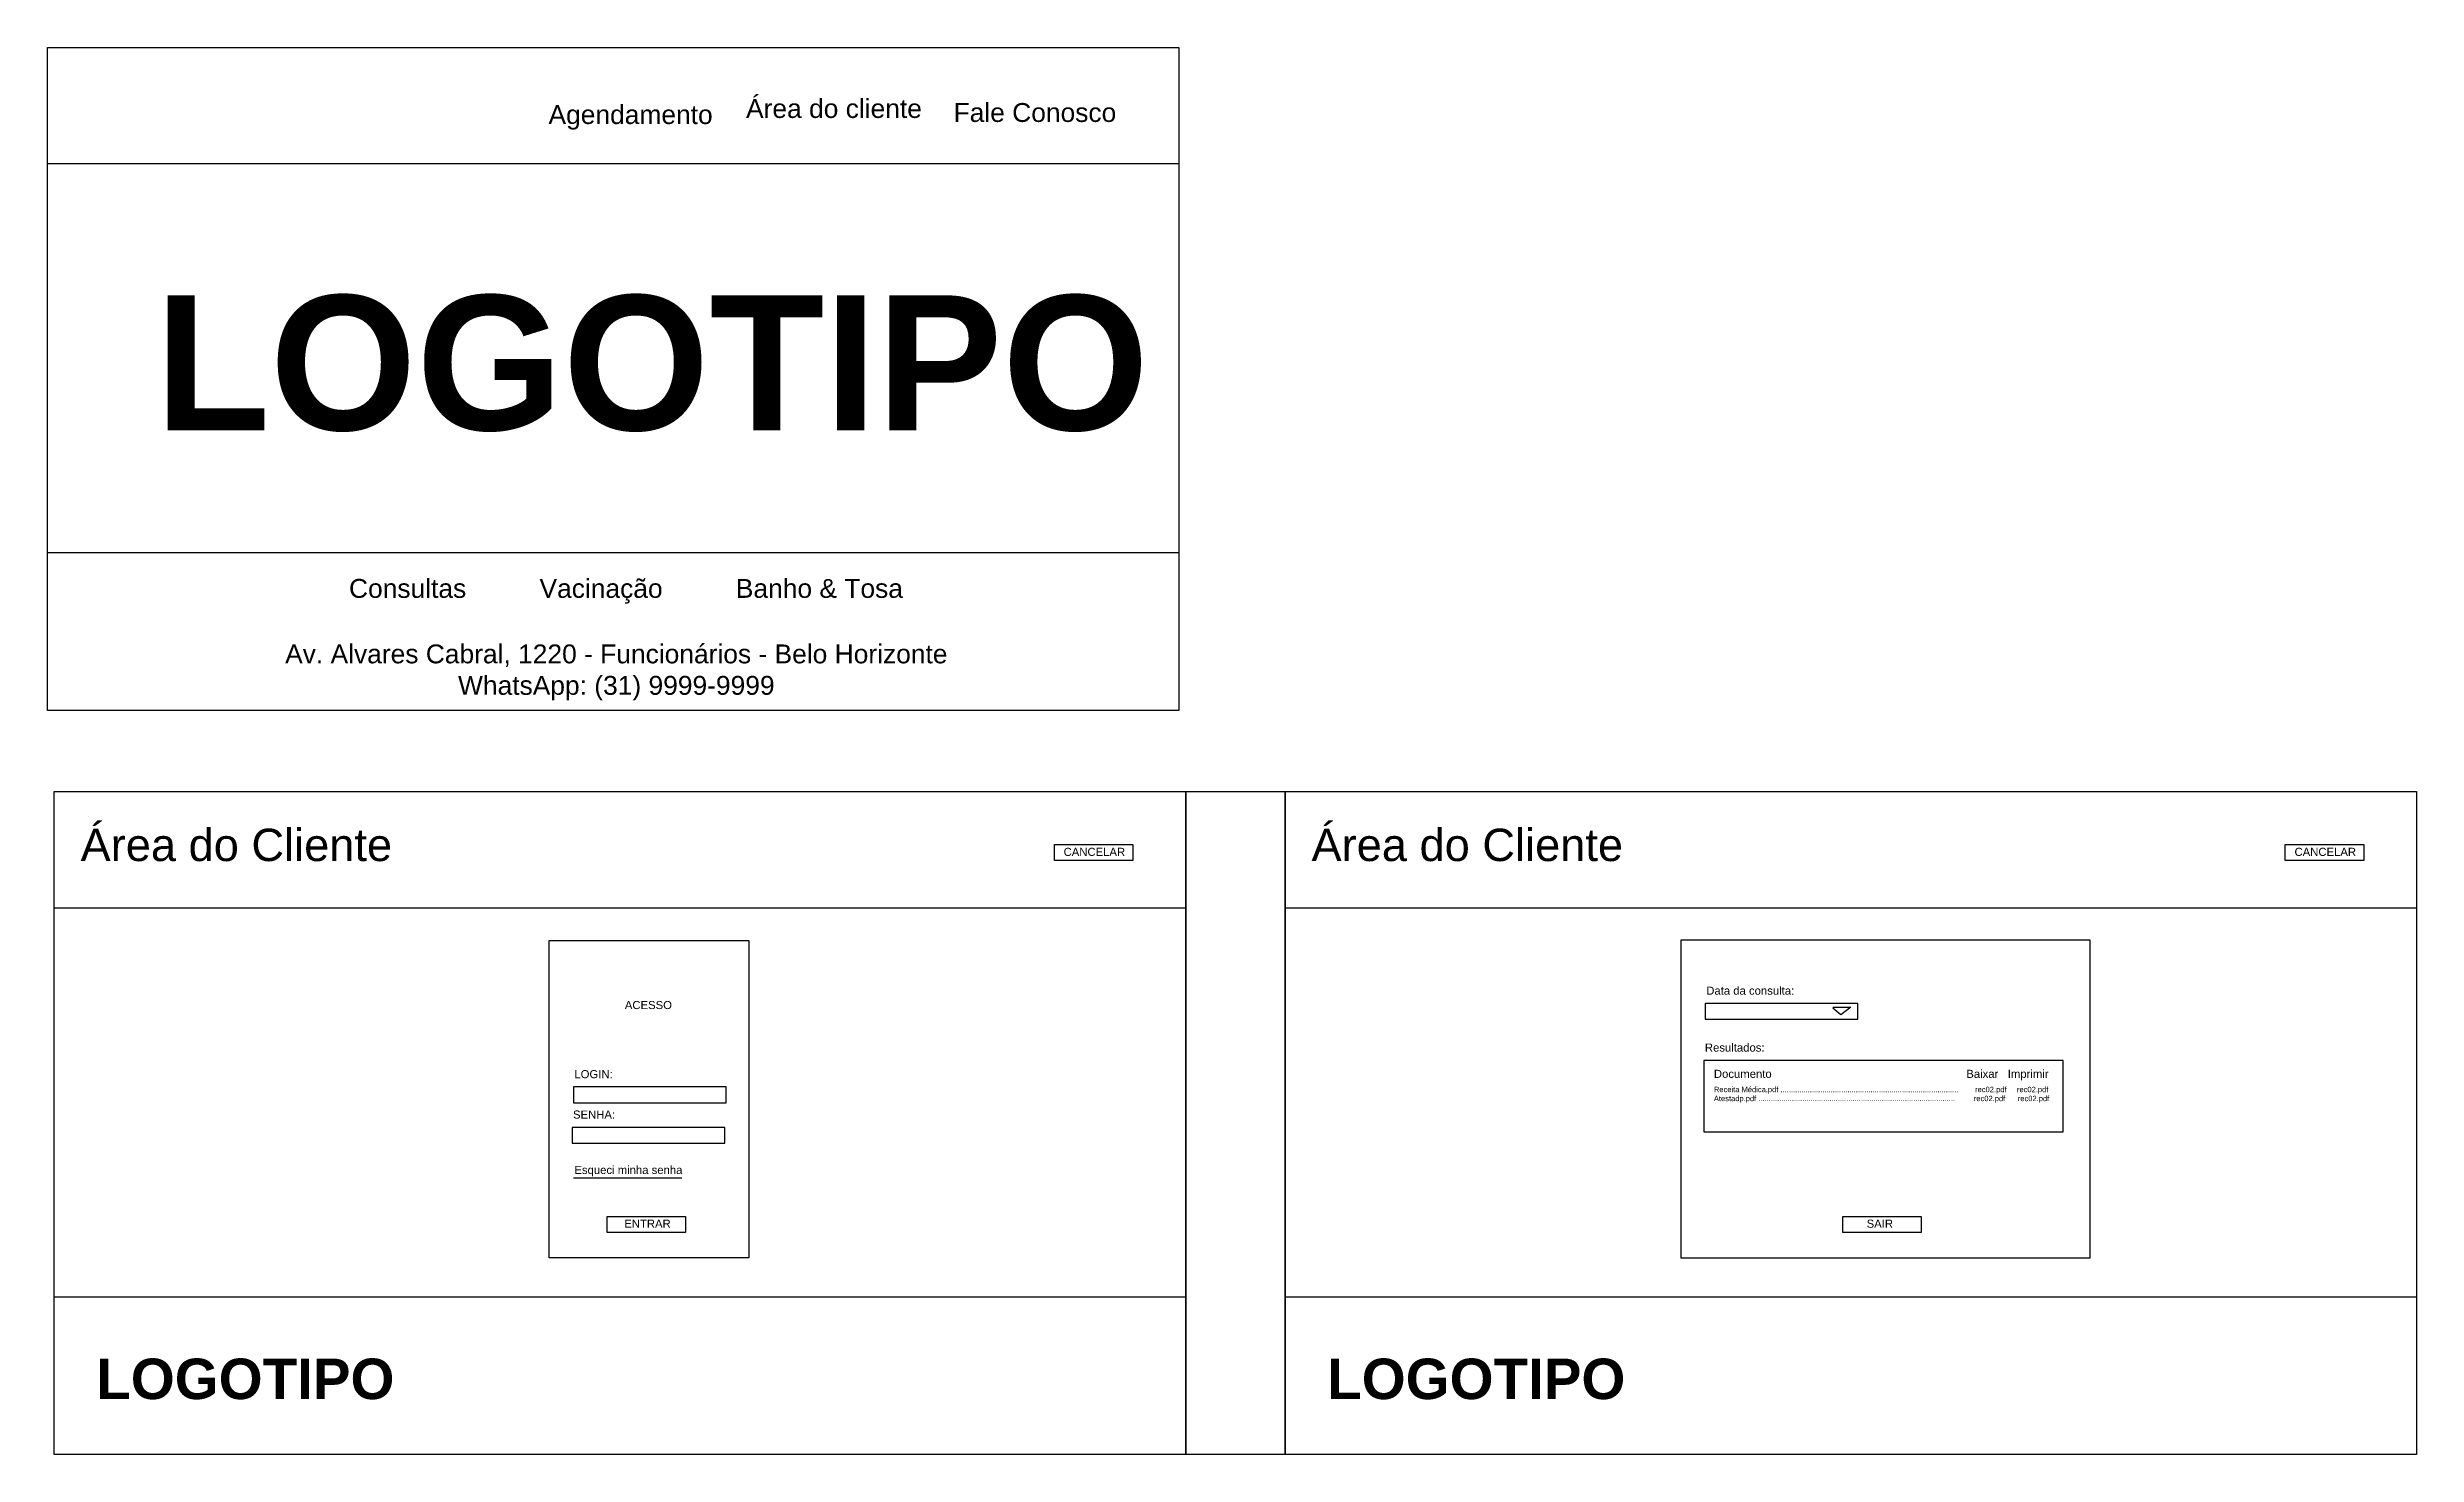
# Model space of a CAD drawing. Header units: millimetres. Extents: x -39820 to 1873, y -13749 to -604.
# Drawn here: x -39820 to -31033, y -13749 to -8530 of the extents above; entities that cross this region are included whole.
import ezdxf

# ---------------------------------------------------------------- set-up
doc = ezdxf.new("R2010")
doc.units = ezdxf.units.MM
doc.styles.get("Standard").update_dxf_attribs({"font": 'arial.ttf'})

msp = doc.modelspace()

# ---------------------------------------------------------------- texts
at = {"attachment_point": 1}
for s, width, insert, char_height in [('Agendamento', 17.757, (-37961.3, -8744.1), 70), ('\\pxqc;Área do cliente', 666.762, (-37236, -8721.6), 70), ('Fale Conosco', 771.993, (-36459, -8736.4), 70), ('{\\fArial|b1|i0|c0|p34;LOGOTIPO}', 1637.245, (-39420.9, -9449.5), 500), ('Consultas          Vacinação          Banho & Tosa', 2130.415, (-38701.2, -10501.3), 70), ('\\pxqc;Av. Alvares Cabral, 1220 - Funcionários - Belo Horizonte\\PWhatsApp: (31) 9999-9999', 2554.566, (-38987.1, -10744.2), 70), ('Área do Cliente', 1220.681, (-39696.7, -11427.5), 120), ('Área do Cliente', 1220.681, (-35131.5, -11427.5), 120), ('CANCELAR', 295.45, (-36051, -11498.4), 30), ('CANCELAR', 295.45, (-31485.8, -11498.4), 30), ('Data da consulta:', 587.275, (-33667.5, -12013.1), 30), ('ACESSO', 181.175, (-37678.2, -12066.4), 30), ('Resultados:', 587.275, (-33672.6, -12224.1), 30), ('LOGIN:', 587.275, (-37865.3, -12322.7), 30), ('Receita Médica.pdf .....................................................................................        rec02.pdf     rec02.pdf\\PAtestadp.pdf ..............................................................................................         rec02.pdf      rec02.pdf  ', 1301.054, (-33639.2, -12384.6), 20), ('Documento                                                              Baixar   Imprimir', 1301.054, (-33639.2, -12321.6), 30), ('SENHA:', 587.275, (-37870.4, -12472.7), 30), ('Esqueci minha senha', 587.275, (-37865.3, -12678), 30), ('ENTRAR', 188.013, (-37680.3, -12877.3), 30), ('SAIR', 188.013, (-33072.7, -12877.3), 30), ('{\\fArial|b1|i0|c0|p34;LOGOTIPO}', 1637.245, (-39638.5, -13392.8), 150), ('{\\fArial|b1|i0|c0|p34;LOGOTIPO}', 1637.245, (-35073.3, -13392.8), 150)]:
    msp.add_mtext_dynamic_manual_height_columns(s, width=width, gutter_width=12.5, heights=[0], dxfattribs=dict(at, insert=insert, char_height=char_height))

# ---------------------------------------------------------------- linework, layer by layer
for points in [[(-39819.8, -8529.9), (-35623.6, -8529.9), (-35623.6, -10988.7), (-39819.8, -10988.7)], [(-39819.8, -8529.9), (-35623.6, -8529.9), (-35623.6, -8962), (-39819.8, -8962)], [(-39819.8, -10403.5), (-35623.6, -10403.5), (-35623.6, -10988.7), (-39819.8, -10988.7)], [(-39794.4, -11290), (-35598.2, -11290), (-35598.2, -13748.7), (-39794.4, -13748.7)], [(-39794.4, -11290), (-35598.2, -11290), (-35598.2, -11722.1), (-39794.4, -11722.1)], [(-35598.2, -11290), (-35229.2, -11290), (-35229.2, -13748.7), (-35598.2, -13748.7)], [(-35229.2, -11290), (-31033, -11290), (-31033, -13748.7), (-35229.2, -13748.7)], [(-35229.2, -11290), (-31033, -11290), (-31033, -11722.1), (-35229.2, -11722.1)], [(-36085.2, -11486.5), (-35794.2, -11486.5), (-35794.2, -11545.7), (-36085.2, -11545.7)], [(-31520, -11486.5), (-31229, -11486.5), (-31229, -11545.7), (-31520, -11545.7)], [(-37959.2, -11842), (-37218.8, -11842), (-37218.8, -13019.4), (-37959.2, -13019.4)], [(-33761.4, -13019.4), (-32243.4, -13019.4), (-32243.4, -11840.8), (-33761.4, -11840.8)], [(-33671.1, -12134.1), (-33104.8, -12134.1), (-33104.8, -12075.6), (-33671.1, -12075.6)], [(-33676.2, -12551.1), (-32343.4, -12551.1), (-32343.4, -12286.6), (-33676.2, -12286.6)], [(-37868.9, -12443.7), (-37302.6, -12443.7), (-37302.6, -12385.2), (-37868.9, -12385.2)], [(-37873.9, -12593.7), (-37307.7, -12593.7), (-37307.7, -12535.2), (-37873.9, -12535.2)], [(-37743.9, -12866.1), (-37452.9, -12866.1), (-37452.9, -12925.3), (-37743.9, -12925.3)], [(-33161.5, -12866.1), (-32870.5, -12866.1), (-32870.5, -12925.3), (-33161.5, -12925.3)], [(-39794.4, -13163.6), (-35598.2, -13163.6), (-35598.2, -13748.7), (-39794.4, -13748.7)], [(-35229.2, -13163.6), (-31033, -13163.6), (-31033, -13748.7), (-35229.2, -13748.7)]]:
    msp.add_lwpolyline(points, close=True)
for points in [[(-33198.7, -12089.8), (-33131.5, -12089.8), (-33167.9, -12117.8), (-33198.7, -12092.6)], [(-37869, -12722.5), (-37466.9, -12722.5)]]:
    msp.add_lwpolyline(points)

msp.set_redraw_order([(e.dxf.handle, doc.entitydb.next_handle()) for e in msp.query("TEXT MTEXT ATTDEF DIMENSION ARC_DIMENSION")])  # texts and dimensions are drawn at this point

doc.saveas('drawing.dxf')
